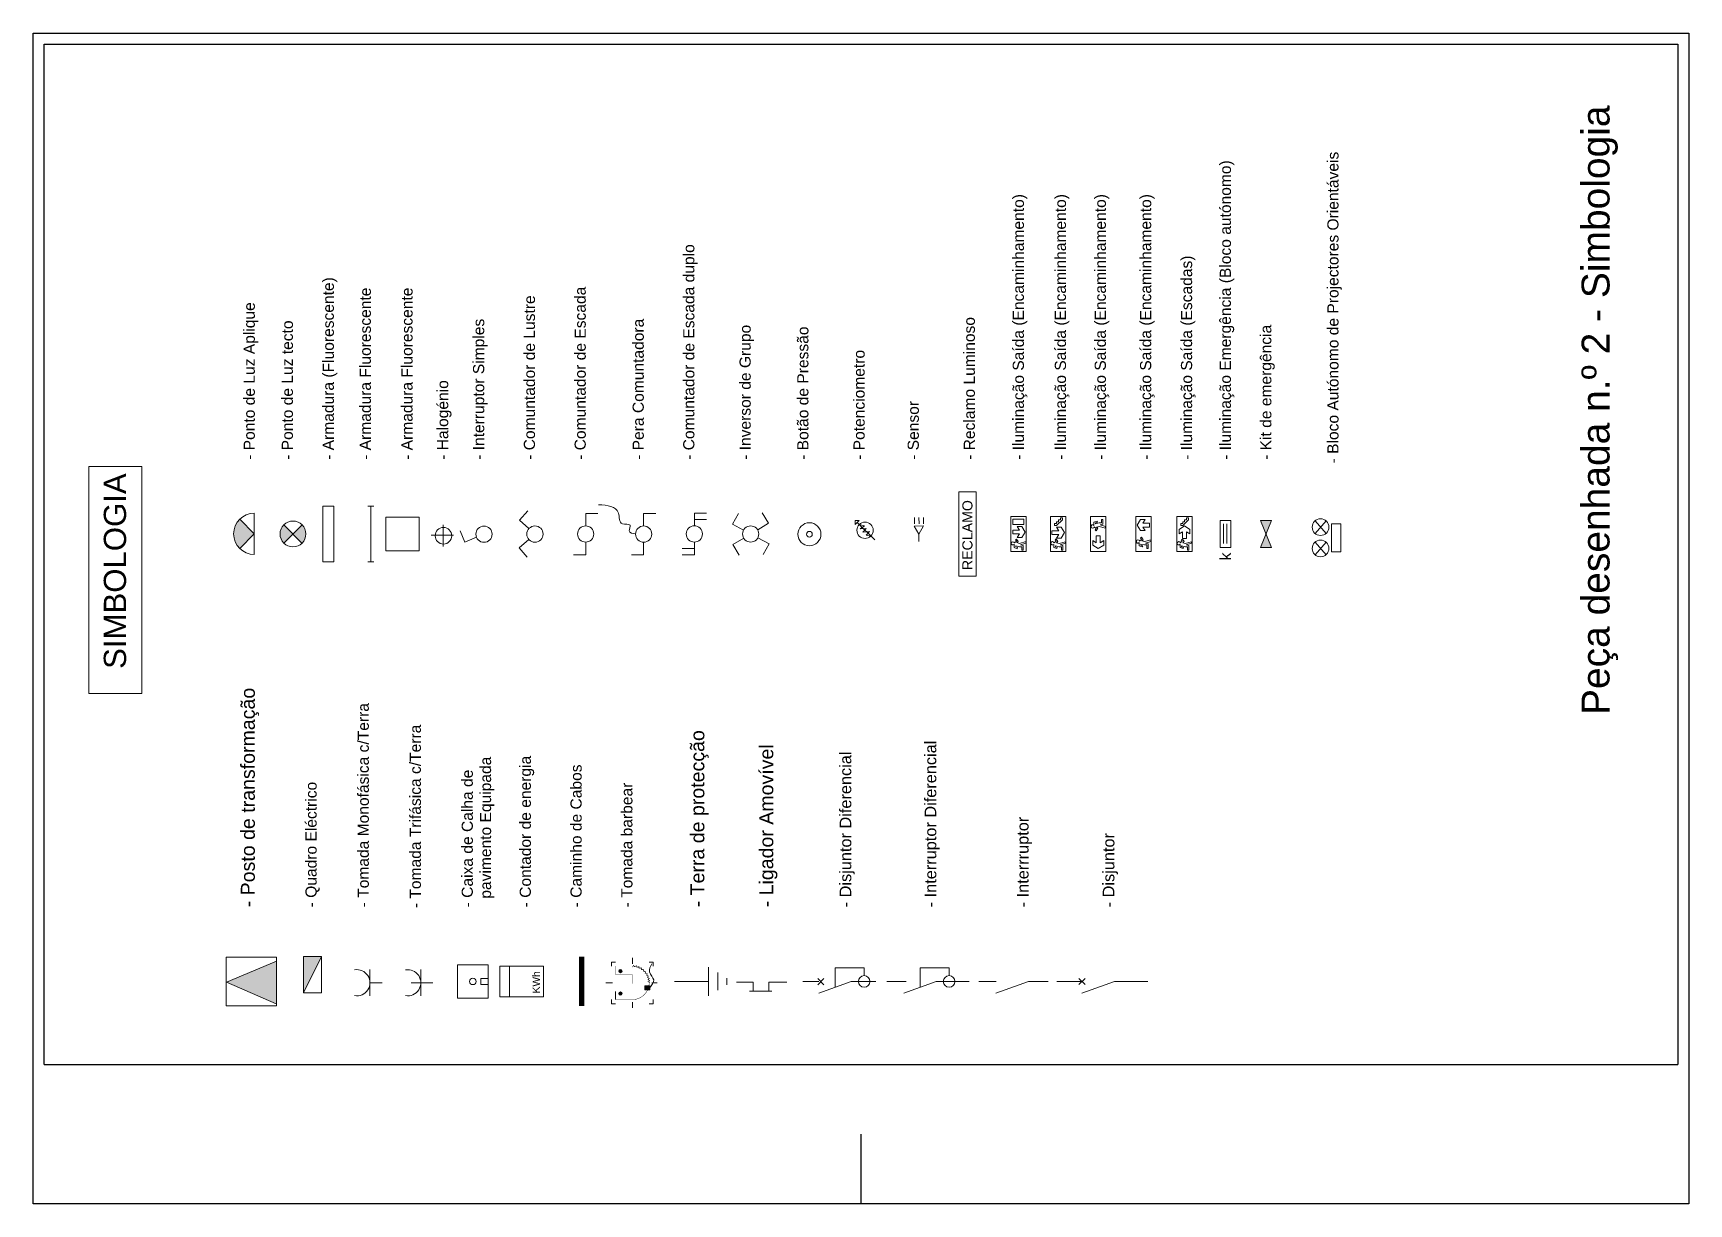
# Model space of a CAD drawing. Header units: millimetres. Extents: x -32 to 1412, y -324 to 2887.
# Drawn here: x 1215.1 to 1333.9, y 1525.8 to 1609.8 of the extents above; entities that cross this region are included whole.
import ezdxf

# ---------------------------------------------------------------- set-up
doc = ezdxf.new("R2010")
doc.units = ezdxf.units.MM
doc.header["$LTSCALE"] = 0.5
doc.linetypes.add('DASHDOT', pattern=[25.4, 12.7, -6.35, 0, -6.35])
doc.linetypes.add('HIDDEN', pattern=[9.525, 6.35, -3.175])
doc.layers.get('0').update_dxf_attribs({"linetype": 'CONTINUOUS'})
doc.layers.add('ILUMINA', color=4, linetype='CONTINUOUS', lineweight=0)
doc.layers.add('Infra-estruturas Eléctricas', color=4, linetype='CONTINUOUS')
doc.styles.add('ROMANS', font='arial.ttf')

msp = doc.modelspace()

# ---------------------------------------------------------------- texts
at = {"insert": (1327.521, 1604.578), "char_height": 2, "attachment_point": 6, "rotation": 90}
msp.add_mtext_dynamic_manual_height_columns('{\\fArial|b0|i0|c0|p34;Peça desenhada n.º 2 - Simbologia}', width=64.61715, gutter_width=12.5, heights=[0], dxfattribs=at)
at = {"layer": 'ILUMINA', "color": 1, "style": 'ROMANS'}
for s, height, p in [('- Iluminação Emergência (Bloco autónomo)', 0.8, (1301.047, 1579.154)), (' - Bloco Autónomo de Projectores Orientáveis ', 0.8, (1308.767, 1578.589)), ('- Iluminação Saída (Encaminhamento)', 0.8, (1286.196, 1579.154)), ('- Iluminação Saída (Encaminhamento)', 0.8, (1289.215, 1579.154)), ('- Iluminação Saída (Encaminhamento)', 0.8, (1292.077, 1579.154)), ('- Iluminação Saída (Encaminhamento)', 0.8, (1295.329, 1579.154)), ('- Comuntador de Escada duplo', 0.8, (1262.552, 1579.154)), ('- Iluminação Saída (Escadas)', 0.8, (1298.265, 1579.154)), ('- Armadura (Fluorescente)', 0.8, (1236.685, 1579.154)), ('- Armadura Fluorescente', 0.8, (1239.339, 1579.154)), ('- Armadura Fluorescente', 0.8, (1242.331, 1579.154)), ('- Comuntador de Lustre', 0.8, (1251.116, 1579.154)), ('- Comuntador de Escada', 0.8, (1254.759, 1579.154)), ('- Ponto de Luz Aplique', 0.8, (1231.015, 1579.154)), ('- Ponto de Luz tecto', 0.8, (1233.746, 1579.154)), ('- Interruptor Simples', 0.8, (1247.473, 1579.154)), ('- Pera Comuntadora', 0.8, (1258.922, 1579.154)), ('- Inversor de Grupo', 0.8, (1266.594, 1579.154)), ('- Botão de Pressão', 0.8, (1270.734, 1579.154)), ('- Reclamo Luminoso', 0.8, (1282.677, 1579.154)), ('- Kit de emergência', 0.8, (1303.951, 1579.154)), ('- Potenciometro', 0.8, (1274.768, 1579.154)), ('- Halogénio', 0.8, (1244.89, 1579.154)), ('- Sensor', 0.8, (1278.656, 1579.154)), ('SIMBOLOGIA', 1.6, (1221.779, 1564.154)), ('RECLAMO', 0.7264, (1282.506, 1571.246)), ('k', 0.8, (1301.058, 1571.94)), ('- Tomada Monofásica c/Terra', 0.8, (1239.194, 1547.048)), ('- Tomada Trifásica c/Terra', 0.8, (1242.929, 1546.989)), ('  pavimento Equipada', 0.8, (1247.967, 1547.048)), ('- Contador de energia', 0.8, (1250.821, 1547.048)), ('- Caixa de Calha de ', 0.8, (1246.657, 1547.048)), ('- Caminho de Cabos', 0.8, (1254.464, 1547.048)), ('- Quadro Eléctrico', 0.8, (1235.448, 1547.048)), ('- Tomada barbear', 0.8, (1258.107, 1547.048))]:
    msp.add_text(s, height=height, rotation=90, dxfattribs=at).set_placement(p)
at = {"layer": 'ILUMINA', "color": 1, "linetype": 'DASHDOT', "style": 'ROMANS'}
for s, p in [('- Posto de transformação', (1231.015, 1547.048)), ('- Terra de protecção', (1263.267, 1547.048)), ('- Ligador Amovível', (1268.213, 1547.048))]:
    msp.add_text(s, height=1.00442, rotation=90, dxfattribs=at).set_placement(p)
at = {"layer": 'ILUMINA', "color": 1, "linetype": 'Continuous', "style": 'ROMANS'}
for s, height, p in [('- Interruptor Diferencial', 0.83721, (1279.908, 1547.048)), ('- Disjuntor Diferencial', 0.83721, (1273.809, 1547.048)), ('- Interrruptor', 0.83721, (1286.527, 1547.048)), ('- Disjuntor', 0.83721, (1292.688, 1547.048)), ('KWh', 0.5257, (1251.466, 1540.872))]:
    msp.add_text(s, height=height, rotation=90, dxfattribs=at).set_placement(p)

# ---------------------------------------------------------------- blocks, each defined once
blk = doc.blocks.new('int_esc')
at = {"layer": 'ILUMINA'}
for p, q in [((-0.188, 0.001), (-0.188, 0.11)), ((-0.188, 0.001), (-0.075, 0.001)), ((0.184, 0.001), (0.071, 0.001)), ((0.184, 0.001), (0.184, -0.109))]:
    blk.add_line(p, q, dxfattribs=at)
blk.add_circle((-0.001, 0.001), 0.0729, dxfattribs=at)
blk = doc.blocks.new('em_es')
at = {"layer": 'ILUMINA'}
for p, q in [((0, 0), (0, 0.275)), ((0, 0.275), (0.631, 0.275)), ((0.631, 0), (0, 0)), ((0.087, 0.08), (0.027, 0.08)), ((0.027, 0.08), (0.027, 0.058)), ((0.027, 0.058), (0.11, 0.058)), ((0.074, 0.217), (0.053, 0.162)), ((0.053, 0.162), (0.072, 0.155)), ((0.072, 0.155), (0.086, 0.191)), ((0.13, 0.217), (0.074, 0.217)), ((0.086, 0.191), (0.104, 0.191)), ((0.104, 0.191), (0.087, 0.121)), ((0.087, 0.121), (0.087, 0.08)), ((0.11, 0.058), (0.12, 0.105)), ((0.12, 0.105), (0.151, 0.011)), ((0.147, 0.122), (0.16, 0.169)), ((0.178, 0.011), (0.147, 0.122)), ((0.151, 0.011), (0.178, 0.011)), ((0.186, 0.176), (0.155, 0.212)), ((0.16, 0.169), (0.18, 0.145)), ((0.18, 0.145), (0.225, 0.175)), ((0.211, 0.194), (0.186, 0.176)), ((0.225, 0.175), (0.211, 0.194)), ((0.234, 0.171), (0.356, 0.171)), ((0.234, 0.171), (0.234, 0.102)), ((0.234, 0.102), (0.356, 0.102)), ((0.356, 0.171), (0.316, 0.235)), ((0.316, 0.235), (0.399, 0.235)), ((0.356, 0.102), (0.316, 0.038)), ((0.316, 0.038), (0.399, 0.038)), ((0.399, 0.235), (0.46, 0.137)), ((0.399, 0.038), (0.46, 0.137)), ((0.502, 0.204), (0.467, 0.204)), ((0.467, 0.204), (0.467, 0.169)), ((0.467, 0.169), (0.571, 0.065)), ((0.502, 0.169), (0.502, 0.204)), ((0.536, 0.169), (0.502, 0.169)), ((0.536, 0.134), (0.536, 0.169)), ((0.571, 0.134), (0.536, 0.134)), ((0.571, 0.099), (0.571, 0.134)), ((0.606, 0.099), (0.571, 0.099)), ((0.571, 0.065), (0.606, 0.065)), ((0.606, 0.065), (0.606, 0.099)), ((0.631, 0.275), (0.631, 0))]:
    blk.add_line(p, q, dxfattribs=at)
blk.add_arc((0.149, 0.24), 0.0295, 283.1315, 231.7867, dxfattribs=at)
blk = doc.blocks.new('em_c')
at = {"layer": 'ILUMINA'}
for p, q in [((0, 0), (0, 0.275)), ((0, 0.275), (0.631, 0.275)), ((0.631, 0), (0, 0)), ((0.119, 0.077), (0.058, 0.077)), ((0.058, 0.077), (0.058, 0.055)), ((0.058, 0.055), (0.141, 0.055)), ((0.105, 0.214), (0.084, 0.159)), ((0.084, 0.159), (0.103, 0.152)), ((0.103, 0.152), (0.117, 0.188)), ((0.161, 0.214), (0.105, 0.214)), ((0.117, 0.188), (0.135, 0.188)), ((0.135, 0.188), (0.119, 0.118)), ((0.119, 0.118), (0.119, 0.077)), ((0.141, 0.055), (0.151, 0.102)), ((0.151, 0.102), (0.182, 0.008)), ((0.179, 0.119), (0.191, 0.166)), ((0.209, 0.008), (0.179, 0.119)), ((0.182, 0.008), (0.209, 0.008)), ((0.218, 0.173), (0.186, 0.209)), ((0.191, 0.166), (0.211, 0.142)), ((0.211, 0.142), (0.256, 0.172)), ((0.242, 0.191), (0.218, 0.173)), ((0.256, 0.172), (0.242, 0.191)), ((0.378, 0.193), (0.476, 0.254)), ((0.378, 0.111), (0.378, 0.193)), ((0.441, 0.151), (0.378, 0.111)), ((0.441, 0.028), (0.441, 0.151)), ((0.441, 0.028), (0.51, 0.028)), ((0.574, 0.193), (0.476, 0.254)), ((0.51, 0.028), (0.51, 0.151)), ((0.51, 0.151), (0.574, 0.111)), ((0.574, 0.111), (0.574, 0.193)), ((0.631, 0.275), (0.631, 0))]:
    blk.add_line(p, q, dxfattribs=at)
blk.add_arc((0.18, 0.237), 0.0295, 283.1315, 231.7867, dxfattribs=at)
blk = doc.blocks.new('em_e')
at = {"layer": 'ILUMINA'}
for p, q in [((0.631, 0.275), (0, 0.275)), ((0, 0.275), (0, 0)), ((0, 0), (0.631, 0)), ((0.115, 0.236), (0.054, 0.138)), ((0.115, 0.039), (0.054, 0.138)), ((0.198, 0.236), (0.115, 0.236)), ((0.198, 0.039), (0.115, 0.039)), ((0.158, 0.172), (0.198, 0.236)), ((0.28, 0.172), (0.158, 0.172)), ((0.28, 0.103), (0.158, 0.103)), ((0.158, 0.103), (0.198, 0.039)), ((0.28, 0.172), (0.28, 0.103)), ((0.375, 0.172), (0.39, 0.191)), ((0.42, 0.142), (0.375, 0.172)), ((0.39, 0.191), (0.414, 0.173)), ((0.414, 0.173), (0.445, 0.209)), ((0.44, 0.166), (0.42, 0.142)), ((0.422, 0.008), (0.453, 0.119)), ((0.45, 0.008), (0.422, 0.008)), ((0.453, 0.119), (0.44, 0.166)), ((0.48, 0.102), (0.45, 0.008)), ((0.47, 0.214), (0.527, 0.214)), ((0.491, 0.055), (0.48, 0.102)), ((0.573, 0.055), (0.491, 0.055)), ((0.514, 0.188), (0.496, 0.188)), ((0.496, 0.188), (0.513, 0.118)), ((0.513, 0.118), (0.513, 0.077)), ((0.513, 0.077), (0.573, 0.077)), ((0.529, 0.152), (0.514, 0.188)), ((0.527, 0.214), (0.548, 0.159)), ((0.548, 0.159), (0.529, 0.152)), ((0.573, 0.077), (0.573, 0.055)), ((0.631, 0), (0.631, 0.275))]:
    blk.add_line(p, q, dxfattribs=at)
blk.add_arc((0.452, 0.237), 0.0295, 308.2133, 256.8685, dxfattribs=at)
blk = doc.blocks.new('but_pre')
at = {"layer": 'ILUMINA'}
for radius in [0.103, 0.0257]:
    blk.add_circle((-0.006, 0), radius, dxfattribs=at)
blk = doc.blocks.new('ponto')
at = {"layer": 'ILUMINA'}
h = blk.add_hatch(color=256, dxfattribs=at)
edge = h.paths.add_edge_path()
edge.add_arc((0, 0), 0.04, 0, 360)
for p, q in [((-0.04, 0), (0.04, 0)), ((0, 0.04), (0, -0.04))]:
    blk.add_line(p, q, dxfattribs=at)
blk.add_circle((0, 0), 0.04, dxfattribs=at)
blk = doc.blocks.new('TOM_BAR')
at = {"layer": 'ILUMINA'}
h = blk.add_hatch(color=256, dxfattribs=at)
h.paths.add_polyline_path([(0.163, 0.074), (0.126, 0.074), (0.126, 0.051, 0.064398), (0.163, 0.039)])
h.paths.add_polyline_path([(0.126, 0.051), (0.126, 0.03), (0.163, 0.03), (0.163, 0.039, -0.064398)])
for p, q in [((0, 0.375), (0.038, 0.375)), ((0, 0.338), (0, 0.375)), ((0.038, 0.338), (0.112, 0.338)), ((0.187, 0.364), (0.187, 0.425)), ((0.338, 0.375), (0.375, 0.375)), ((0.375, 0.375), (0.375, 0.338)), ((0.016, 0.187), (-0.037, 0.187)), ((0.36, 0.187), (0.413, 0.187)), ((0, 0), (0, 0.038)), ((0.038, 0), (0, 0)), ((0.187, 0.014), (0.187, -0.034)), ((0.375, 0), (0.338, 0)), ((0.375, 0.038), (0.375, 0))]:
    blk.add_line(p, q, dxfattribs=at)
at = {"layer": 'ILUMINA', "const_width": 0.00375}
for points in [[(0.038, 0.187), (0.038, 0.338)], [(0.038, 0.338), (0.112, 0.338)], [(0.263, 0.338), (0.263, 0.187)], [(0.263, 0.338), (0.338, 0.338)], [(0.263, 0.187), (0.181, 0.187)], [(0.325, 0.147), (0.345, 0.151)], [(0.338, 0.127), (0.325, 0.147)], [(0.348, 0.176), (0.329, 0.187)], [(0.33, 0.168), (0.348, 0.176)], [(0.345, 0.151), (0.33, 0.168)], [(0.191, 0.029), (0.199, 0.049)], [(0.199, 0.049), (0.209, 0.028)], [(0.209, 0.028), (0.217, 0.049)], [(0.217, 0.049), (0.229, 0.033)], [(0.229, 0.033), (0.234, 0.054)], [(0.234, 0.054), (0.25, 0.042)], [(0.25, 0.042), (0.253, 0.062)], [(0.253, 0.062), (0.272, 0.052)], [(0.272, 0.052), (0.273, 0.075)], [(0.273, 0.075), (0.294, 0.069)], [(0.294, 0.069), (0.29, 0.091)], [(0.29, 0.091), (0.312, 0.086)], [(0.312, 0.086), (0.305, 0.109)], [(0.305, 0.109), (0.325, 0.106)], [(0.325, 0.106), (0.317, 0.129)], [(0.317, 0.129), (0.338, 0.127)]]:
    blk.add_lwpolyline(points, dxfattribs=at)
blk.add_lwpolyline([(0.038, 0.187, 1), (0.338, 0.187, 1)], format="xyb", dxfattribs=at)
at = {"layer": 'ILUMINA'}
blk.add_lwpolyline([(0.126, 0.074), (0.163, 0.074), (0.163, 0.03), (0.126, 0.03)], close=True, dxfattribs=at)
blk.add_spline([(0.142, 0.033), (0.214, -0.004), (0.286, 0.033), (0.36, 0.012)], degree=3, dxfattribs=at)
at = {"layer": 'ILUMINA', "xscale": 0.375, "yscale": 0.375, "zscale": 0.375}
for p in [(0.092, 0.294), (0.294, 0.294)]:
    blk.add_blockref('ponto', p, dxfattribs=at)
blk = doc.blocks.new('A$C753F7A27')
at = {"layer": 'ILUMINA', "rotation": 0.002860056872730712}
blk.add_blockref('TOM_BAR', (0.038, 0.034), dxfattribs=at)
blk = doc.blocks.new('int_sim')
at = {"layer": 'ILUMINA'}
for q in [(0.071, 0.001), (0.184, -0.109)]:
    blk.add_line((0.184, 0.001), q, dxfattribs=at)
blk.add_circle((-0.001, 0.001), 0.0729, dxfattribs=at)
blk = doc.blocks.new('int_dup')
at = {"layer": 'ILUMINA'}
for p, q in [((-0.126, 0.14), (-0.208, 0.068)), ((-0.126, 0.14), (-0.051, 0.056)), ((0.123, 0.14), (0.048, 0.056)), ((0.123, 0.14), (0.205, 0.068))]:
    blk.add_line(p, q, dxfattribs=at)
blk.add_circle((-0.001, 0.001), 0.0729, dxfattribs=at)
blk = doc.blocks.new('L')
at = {"layer": 'ILUMINA'}
h = blk.add_hatch(color=256, dxfattribs=at)
h.paths.add_polyline_path([(-0.001, 0), (0.082, 0.082, 0.413432), (-0.083, 0.082)])
h.paths.add_polyline_path([(0.083, -0.083), (-0.001, 0), (-0.083, -0.082, 0.418043)])
for p, q in [((-0.083, 0.082), (0.083, -0.083)), ((-0.083, -0.082), (0.082, 0.082))]:
    blk.add_line(p, q, dxfattribs=at)
blk.add_circle((0, -0.001), 0.116, dxfattribs=at)
blk = doc.blocks.new('lam_pli')
at = {"layer": 'ILUMINA'}
blk.add_hatch(color=256, dxfattribs=at).paths.add_polyline_path([(0.131, 0.131, 0.414214), (-0.131, 0.131), (0, 0)])
for p, q in [((-0.131, 0.131), (0, 0)), ((0.131, 0.131), (0, 0)), ((-0.185, 0), (0.185, 0))]:
    blk.add_line(p, q, dxfattribs=at)
blk.add_arc((0, 0), 0.185, 0, 180, dxfattribs=at)
blk = doc.blocks.new('fkjh')
at = {"layer": 'ILUMINA'}
for p, q in [((280.312, -9.679), (280.944, -9.679)), ((280.312, -9.954), (280.312, -9.679)), ((280.944, -9.679), (280.944, -9.954)), ((280.944, -9.954), (280.312, -9.954))]:
    blk.add_line(p, q, dxfattribs=at)
blk.add_lwpolyline([(280.398, -9.764), (280.416, -9.764), (280.4, -9.833), (280.4, -9.874), (280.34, -9.874), (280.34, -9.896), (280.422, -9.896), (280.432, -9.85), (280.463, -9.944), (280.49, -9.944), (280.46, -9.832), (280.472, -9.786), (280.492, -9.81), (280.538, -9.779), (280.523, -9.76), (280.499, -9.778), (280.467, -9.743, 4.388685), (280.442, -9.737), (280.386, -9.737), (280.365, -9.792), (280.384, -9.799)], format="xyb", close=True, dxfattribs=at)
for points in [[(280.618, -9.703), (280.687, -9.703), (280.687, -9.825), (280.751, -9.786), (280.751, -9.868), (280.653, -9.929), (280.555, -9.868), (280.555, -9.786), (280.618, -9.825)], [(280.848, -9.82), (280.848, -9.785), (280.814, -9.785), (280.814, -9.751), (280.779, -9.751), (280.779, -9.785), (280.883, -9.89), (280.918, -9.89), (280.918, -9.855), (280.883, -9.855), (280.883, -9.82)]]:
    blk.add_lwpolyline(points, close=True, dxfattribs=at)
blk = doc.blocks.new('bapo')
at = {"layer": 'ILUMINA', "color": 4}
for p, q in [((-0.021, 0.293), (0.205, 0.491)), ((0.205, 0.293), (-0.021, 0.491)), ((0.361, 0.293), (0.587, 0.491)), ((0.587, 0.293), (0.361, 0.491))]:
    blk.add_line(p, q, dxfattribs=at)
blk.add_lwpolyline([(0.033, 0.194), (0.53, 0.194), (0.53, 0.026), (0.033, 0.026)], close=True, dxfattribs=at)
for centre in [(0.092, 0.392), (0.474, 0.392)]:
    blk.add_circle(centre, 0.15, dxfattribs=at)
blk = doc.blocks.new('sensor')
at = {"layer": 'ILUMINA'}
for p, q in [((12949.831, 480.684), (12949.696, 480.684)), ((12950.013, 480.762), (12950.126, 480.763)), ((12950.013, 480.68), (12950.127, 480.681)), ((12950.014, 480.597), (12950.128, 480.598))]:
    blk.add_line(p, q, dxfattribs=at)
blk.add_lwpolyline([(12949.831, 480.684), (12949.975, 480.602), (12949.974, 480.767)], close=True, dxfattribs=at)
blk = doc.blocks.new('ttrifasica')
at = {"layer": 'ILUMINA'}
for p, q in [((12941.782, 489.79), (12941.782, 489.399)), ((12941.548, 489.615), (12942.017, 489.615))]:
    blk.add_line(p, q, dxfattribs=at)
blk.add_arc((12941.782, 489.85), 0.234, 170.1341, 9.8659, dxfattribs=at)
blk = doc.blocks.new('emergs')
at = {"layer": 'ILUMINA'}
for p, q in [((12949.516, 478.756), (12949.516, 479.031)), ((12949.516, 479.031), (12950.147, 479.031)), ((12949.543, 478.836), (12949.543, 478.814)), ((12949.603, 478.836), (12949.543, 478.836)), ((12949.543, 478.814), (12949.625, 478.814)), ((12949.589, 478.973), (12949.568, 478.918)), ((12949.568, 478.918), (12949.587, 478.911)), ((12949.587, 478.911), (12949.602, 478.946)), ((12949.646, 478.973), (12949.589, 478.973)), ((12949.602, 478.946), (12949.62, 478.946)), ((12949.62, 478.946), (12949.603, 478.877)), ((12949.603, 478.877), (12949.603, 478.836)), ((12949.625, 478.814), (12949.636, 478.86)), ((12949.636, 478.86), (12949.666, 478.766)), ((12949.663, 478.878), (12949.676, 478.924)), ((12949.694, 478.766), (12949.663, 478.878)), ((12949.666, 478.766), (12949.694, 478.766)), ((12949.702, 478.932), (12949.671, 478.967)), ((12949.676, 478.924), (12949.696, 478.9)), ((12949.696, 478.9), (12949.741, 478.931)), ((12949.726, 478.95), (12949.702, 478.932)), ((12949.741, 478.931), (12949.726, 478.95)), ((12950.147, 479.031), (12950.147, 478.756)), ((12950.147, 478.756), (12949.516, 478.756))]:
    blk.add_line(p, q, dxfattribs=at)
for points in [[(12949.769, 478.835), (12949.769, 478.918), (12949.833, 478.878), (12949.833, 479), (12949.902, 479), (12949.902, 478.878), (12949.966, 478.918), (12949.966, 478.835), (12949.867, 478.774)], [(12950.001, 478.997), (12950.1, 478.997), (12950.1, 478.797), (12950.001, 478.797)]]:
    blk.add_lwpolyline(points, close=True, dxfattribs=at)
blk.add_arc((12949.664, 478.996), 0.0295, 283.1315, 231.7867, dxfattribs=at)
blk = doc.blocks.new('quadro')
at = {"layer": 'ILUMINA'}
blk.add_hatch(color=256, dxfattribs=at).paths.add_polyline_path([(-0.25, 0.125), (-0.25, -0.125), (0.25, -0.125)])
for p, q in [((0.25, 0.125), (-0.25, 0.125)), ((-0.25, 0.125), (-0.25, -0.125)), ((-0.25, 0.125), (0.25, -0.125)), ((0.25, -0.125), (0.25, 0.125)), ((-0.25, -0.125), (0.25, -0.125))]:
    blk.add_line(p, q, dxfattribs=at)

# ---------------------------------------------------------------- hatches: boundary and pattern name
at = {"layer": 'ILUMINA'}
h = msp.add_hatch(color=256, dxfattribs=at)
h.paths.add_polyline_path([(1303.172, 1572.87), (1303.951, 1572.87), (1303.562, 1573.834)])
h.paths.add_polyline_path([(1303.562, 1573.834), (1303.951, 1574.798), (1303.172, 1574.798)])
at = {"layer": 'ILUMINA', "linetype": 'HIDDEN', "ltscale": 5}
msp.add_hatch(color=256, dxfattribs=at).paths.add_polyline_path([(1232.559, 1543.194), (1228.983, 1541.673), (1232.55, 1540.133)])

# ---------------------------------------------------------------- linework, layer by layer
at = {"color": 5}
for p, q in [((1215.108, 1609.771), (1333.908, 1609.771)), ((1215.108, 1525.771), (1215.108, 1609.771)), ((1333.908, 1609.771), (1333.908, 1525.771)), ((1215.908, 1608.971), (1333.108, 1608.971)), ((1215.908, 1535.771), (1215.908, 1608.971)), ((1333.108, 1608.971), (1333.108, 1535.771)), ((1215.908, 1535.771), (1333.108, 1535.771)), ((1274.508, 1525.771), (1274.508, 1530.771)), ((1333.908, 1525.771), (1215.108, 1525.771))]:
    msp.add_line(p, q, dxfattribs=at)
at = {"layer": 'ILUMINA'}
for p, q in [((1235.885, 1575.834), (1236.685, 1575.834)), ((1235.885, 1571.834), (1235.885, 1575.834)), ((1236.685, 1575.834), (1236.685, 1571.834)), ((1239.113, 1575.834), (1239.565, 1575.834)), ((1239.339, 1575.834), (1239.339, 1571.834)), ((1267.873, 1574.599), (1267.425, 1575.35)), ((1240.412, 1575.034), (1242.812, 1575.034)), ((1240.412, 1572.634), (1240.412, 1575.034)), ((1242.812, 1575.034), (1242.812, 1572.634)), ((1244.525, 1572.936), (1244.525, 1574.487)), ((1262.552, 1574.869), (1263.415, 1574.869)), ((1267.873, 1574.599), (1267.099, 1574.136)), ((1274.099, 1574.799), (1274.095, 1574.523)), ((1274.095, 1574.523), (1274.387, 1574.794)), ((1274.099, 1574.799), (1274.387, 1574.794)), ((1274.24, 1574.658), (1275.492, 1573.406)), ((1274.748, 1574.425), (1274.38, 1574.518)), ((1274.453, 1574.203), (1274.748, 1574.425)), ((1274.879, 1574.228), (1274.453, 1574.203)), ((1274.641, 1573.974), (1274.879, 1574.228)), ((1300.517, 1573.159), (1300.517, 1574.572)), ((1300.76, 1573.159), (1300.76, 1574.572)), ((1303.172, 1572.87), (1303.951, 1574.798)), ((1303.951, 1572.87), (1303.172, 1574.798)), ((1243.677, 1573.748), (1245.268, 1573.748)), ((1265.318, 1573.073), (1266.093, 1573.536)), ((1265.318, 1573.073), (1265.767, 1572.321)), ((1275.125, 1574.015), (1274.641, 1573.974)), ((1274.871, 1573.752), (1275.125, 1574.015)), ((1275.211, 1573.687), (1274.871, 1573.752)), ((1236.685, 1571.834), (1235.885, 1571.834)), ((1239.113, 1571.834), (1239.565, 1571.834)), ((1242.812, 1572.634), (1240.412, 1572.634)), ((1262.552, 1572.795), (1261.673, 1572.795)), ((1239.276, 1540.701), (1239.276, 1542.576)), ((1263.564, 1542.756), (1263.564, 1540.7)), ((1264.229, 1542.363), (1264.229, 1541.093)), ((1272.646, 1541.305), (1272.646, 1542.718)), ((1272.646, 1542.718), (1274.734, 1542.718)), ((1274.734, 1542.145), (1274.734, 1542.718)), ((1278.745, 1542.718), (1280.832, 1542.718)), ((1278.745, 1541.305), (1278.745, 1542.718)), ((1280.832, 1542.145), (1280.832, 1542.718)), ((1239.276, 1541.639), (1240.142, 1541.639)), ((1261.128, 1541.728), (1263.564, 1541.728)), ((1264.893, 1541.97), (1264.893, 1541.486)), ((1265.578, 1541.676), (1266.775, 1541.676)), ((1266.512, 1541.028), (1268.112, 1541.028)), ((1266.775, 1541.676), (1266.775, 1541.036)), ((1267.895, 1541.676), (1267.895, 1541.036)), ((1267.895, 1541.676), (1269.197, 1541.676)), ((1271.479, 1541.728), (1270.328, 1541.728)), ((1271.407, 1541.498), (1271.851, 1541.942)), ((1271.407, 1541.942), (1271.851, 1541.498)), ((1273.809, 1541.728), (1271.483, 1540.882)), ((1275.57, 1541.728), (1273.809, 1541.728)), ((1277.746, 1541.728), (1276.357, 1541.728)), ((1279.908, 1541.728), (1277.582, 1540.882)), ((1282.278, 1541.728), (1279.908, 1541.728)), ((1284.212, 1541.728), (1282.973, 1541.728)), ((1286.527, 1541.728), (1284.19, 1540.893)), ((1287.933, 1541.728), (1286.527, 1541.728)), ((1290.358, 1541.728), (1288.561, 1541.728)), ((1290.136, 1541.95), (1290.581, 1541.506)), ((1290.136, 1541.506), (1290.58, 1541.95)), ((1292.688, 1541.728), (1290.35, 1540.893)), ((1295.092, 1541.728), (1292.688, 1541.728))]:
    msp.add_line(p, q, dxfattribs=at)
at = {"layer": 'ILUMINA', "linetype": 'HIDDEN', "ltscale": 5}
for p, q in [((1232.559, 1543.194), (1228.983, 1541.673)), ((1228.983, 1541.673), (1232.55, 1540.133))]:
    msp.add_line(p, q, dxfattribs=at)
at = {"layer": 'ILUMINA', "linetype": 'Continuous'}
for p, q in [((1248.603, 1542.82), (1248.603, 1540.636)), ((1251.736, 1542.82), (1248.603, 1542.82)), ((1249.296, 1540.636), (1249.296, 1542.82)), ((1251.736, 1540.636), (1251.736, 1542.82)), ((1248.603, 1540.636), (1251.736, 1540.636))]:
    msp.add_line(p, q, dxfattribs=at)
at = {"layer": 'ILUMINA'}
for points in [[(1219.094, 1562.389), (1219.094, 1578.669), (1222.897, 1578.669), (1222.897, 1562.389)], [(1282.765, 1570.818), (1281.516, 1570.818), (1281.516, 1576.85), (1282.765, 1576.85)], [(1300.268, 1572.87), (1300.268, 1574.798), (1301.047, 1574.798), (1301.047, 1572.87)], [(1245.55, 1540.532), (1245.55, 1542.924), (1247.765, 1542.924), (1247.765, 1540.532)], [(1247.765, 1541.523), (1247.765, 1541.933), (1247.231, 1541.933), (1247.231, 1541.523)]]:
    msp.add_lwpolyline(points, close=True, dxfattribs=at)
for points in [[(1303.172, 1574.798), (1303.951, 1574.798)], [(1303.951, 1572.87), (1303.172, 1572.87)]]:
    msp.add_lwpolyline(points, dxfattribs=at)
at = {"layer": 'ILUMINA', "linetype": 'HIDDEN', "ltscale": 5}
msp.add_lwpolyline([(1228.957, 1539.983), (1228.957, 1543.473), (1232.568, 1543.473), (1232.568, 1539.983)], close=True, dxfattribs=at)
at = {"layer": 'ILUMINA', "const_width": 0.4}
msp.add_lwpolyline([(1254.464, 1539.958), (1254.464, 1543.498)], dxfattribs=at)
at = {"layer": 'ILUMINA', "ltscale": 0.5}
msp.add_circle((1244.551, 1573.709), 0.593, dxfattribs=at)
at = {"layer": 'ILUMINA'}
for centre, radius in [((1274.796, 1574.103), 0.587), ((1274.734, 1541.728), 0.417), ((1280.832, 1541.728), 0.417), ((1246.657, 1541.728), 0.228)]:
    msp.add_circle(centre, radius, dxfattribs=at)
msp.add_arc((1238.339, 1541.639), 0.938, 260.13414, 99.86586, dxfattribs=at)
msp.add_spline([(1258.333, 1573.834), (1257.881, 1574.054), (1257.935, 1574.471), (1257.393, 1574.561), (1257.103, 1575.339), (1255.675, 1575.936)], degree=3, dxfattribs=at)

# ---------------------------------------------------------------- block references
for name, p, xscale, yscale, zscale, rotation in [('lam_pli', (1230.976, 1573.845), 8, 8, 8, 89.99999999999955), ('int_dup', (1251.121, 1573.836), 7.999999999943275, 7.999999999943275, 7.999999999943275, 89.09220021938951), ('int_esc', (1254.762, 1573.84), 8, 8, 8, 89.99999999999955), ('int_esc', (1258.922, 1573.834), 8, 8, 8, 89.99999999999955), ('int_esc', (1262.558, 1573.846), 8, 8, 8, 89.99999999999955), ('int_esc', (1266.59, 1573.846), 7.999999999998339, 7.999999999998338, 7.999999999998338, 151.6914176965316), ('L', (1233.744, 1573.837), 8, 8, 8, 89.99999999999955), ('int_sim', (1247.449, 1573.824), 7.999999999989566, 7.999999999989565, 7.999999999989565, 202.3674743263004), ('but_pre', (1270.809, 1573.864), 8, 8, 8, 89.99999999999955), ('sensor', (3201.39, -50225.491), 4, 4, 4, 89.99999999999955), ('em_e', (1292.077, 1572.571), 4, 4, 4, 89.99999999999955), ('em_c', (1295.329, 1572.571), 4, 4, 4, 89.99999999999955), ('em_es', (1298.265, 1572.571), 4, 4, 4, 89.99999999999955), ('A$C753F7A27', (1259.874, 1539.819), 8, 8, 8, 89.99999999999955), ('ttrifasica', (3201.39, -50225.491), 4, 4, 4, 89.99999999999955)]:
    msp.add_blockref(name, p, dxfattribs=dict(at, xscale=xscale, yscale=yscale, zscale=zscale, rotation=rotation))
at = {"layer": 'ILUMINA', "color": 3, "xscale": 4, "yscale": 4, "zscale": 4, "rotation": 89.99999999999955}
msp.add_blockref('emergs', (3201.39, -50225.491), dxfattribs=at)
at = {"layer": 'ILUMINA', "linetype": 'Continuous', "lineweight": 0, "xscale": 4, "yscale": 4, "zscale": 4, "rotation": 89.99999999999955}
msp.add_blockref('fkjh', (1249.397, 451.323), dxfattribs=at)
at = {"layer": 'ILUMINA', "color": 2, "xscale": 4, "yscale": 4, "zscale": 4, "rotation": 89.99999999999955}
msp.add_blockref('bapo', (1309.048, 1572.432), dxfattribs=at)
at = {"layer": 'Infra-estruturas Eléctricas', "xscale": 5.200000000000728, "yscale": 5.200000000000728, "zscale": 5.200000000000728, "rotation": 269.9999999999995}
msp.add_blockref('quadro', (1235.151, 1542.215), dxfattribs=at)

msp.set_redraw_order([(e.dxf.handle, doc.entitydb.next_handle()) for e in msp.query("TEXT MTEXT ATTDEF DIMENSION ARC_DIMENSION")])  # texts and dimensions are drawn at this point

doc.saveas('drawing.dxf')
